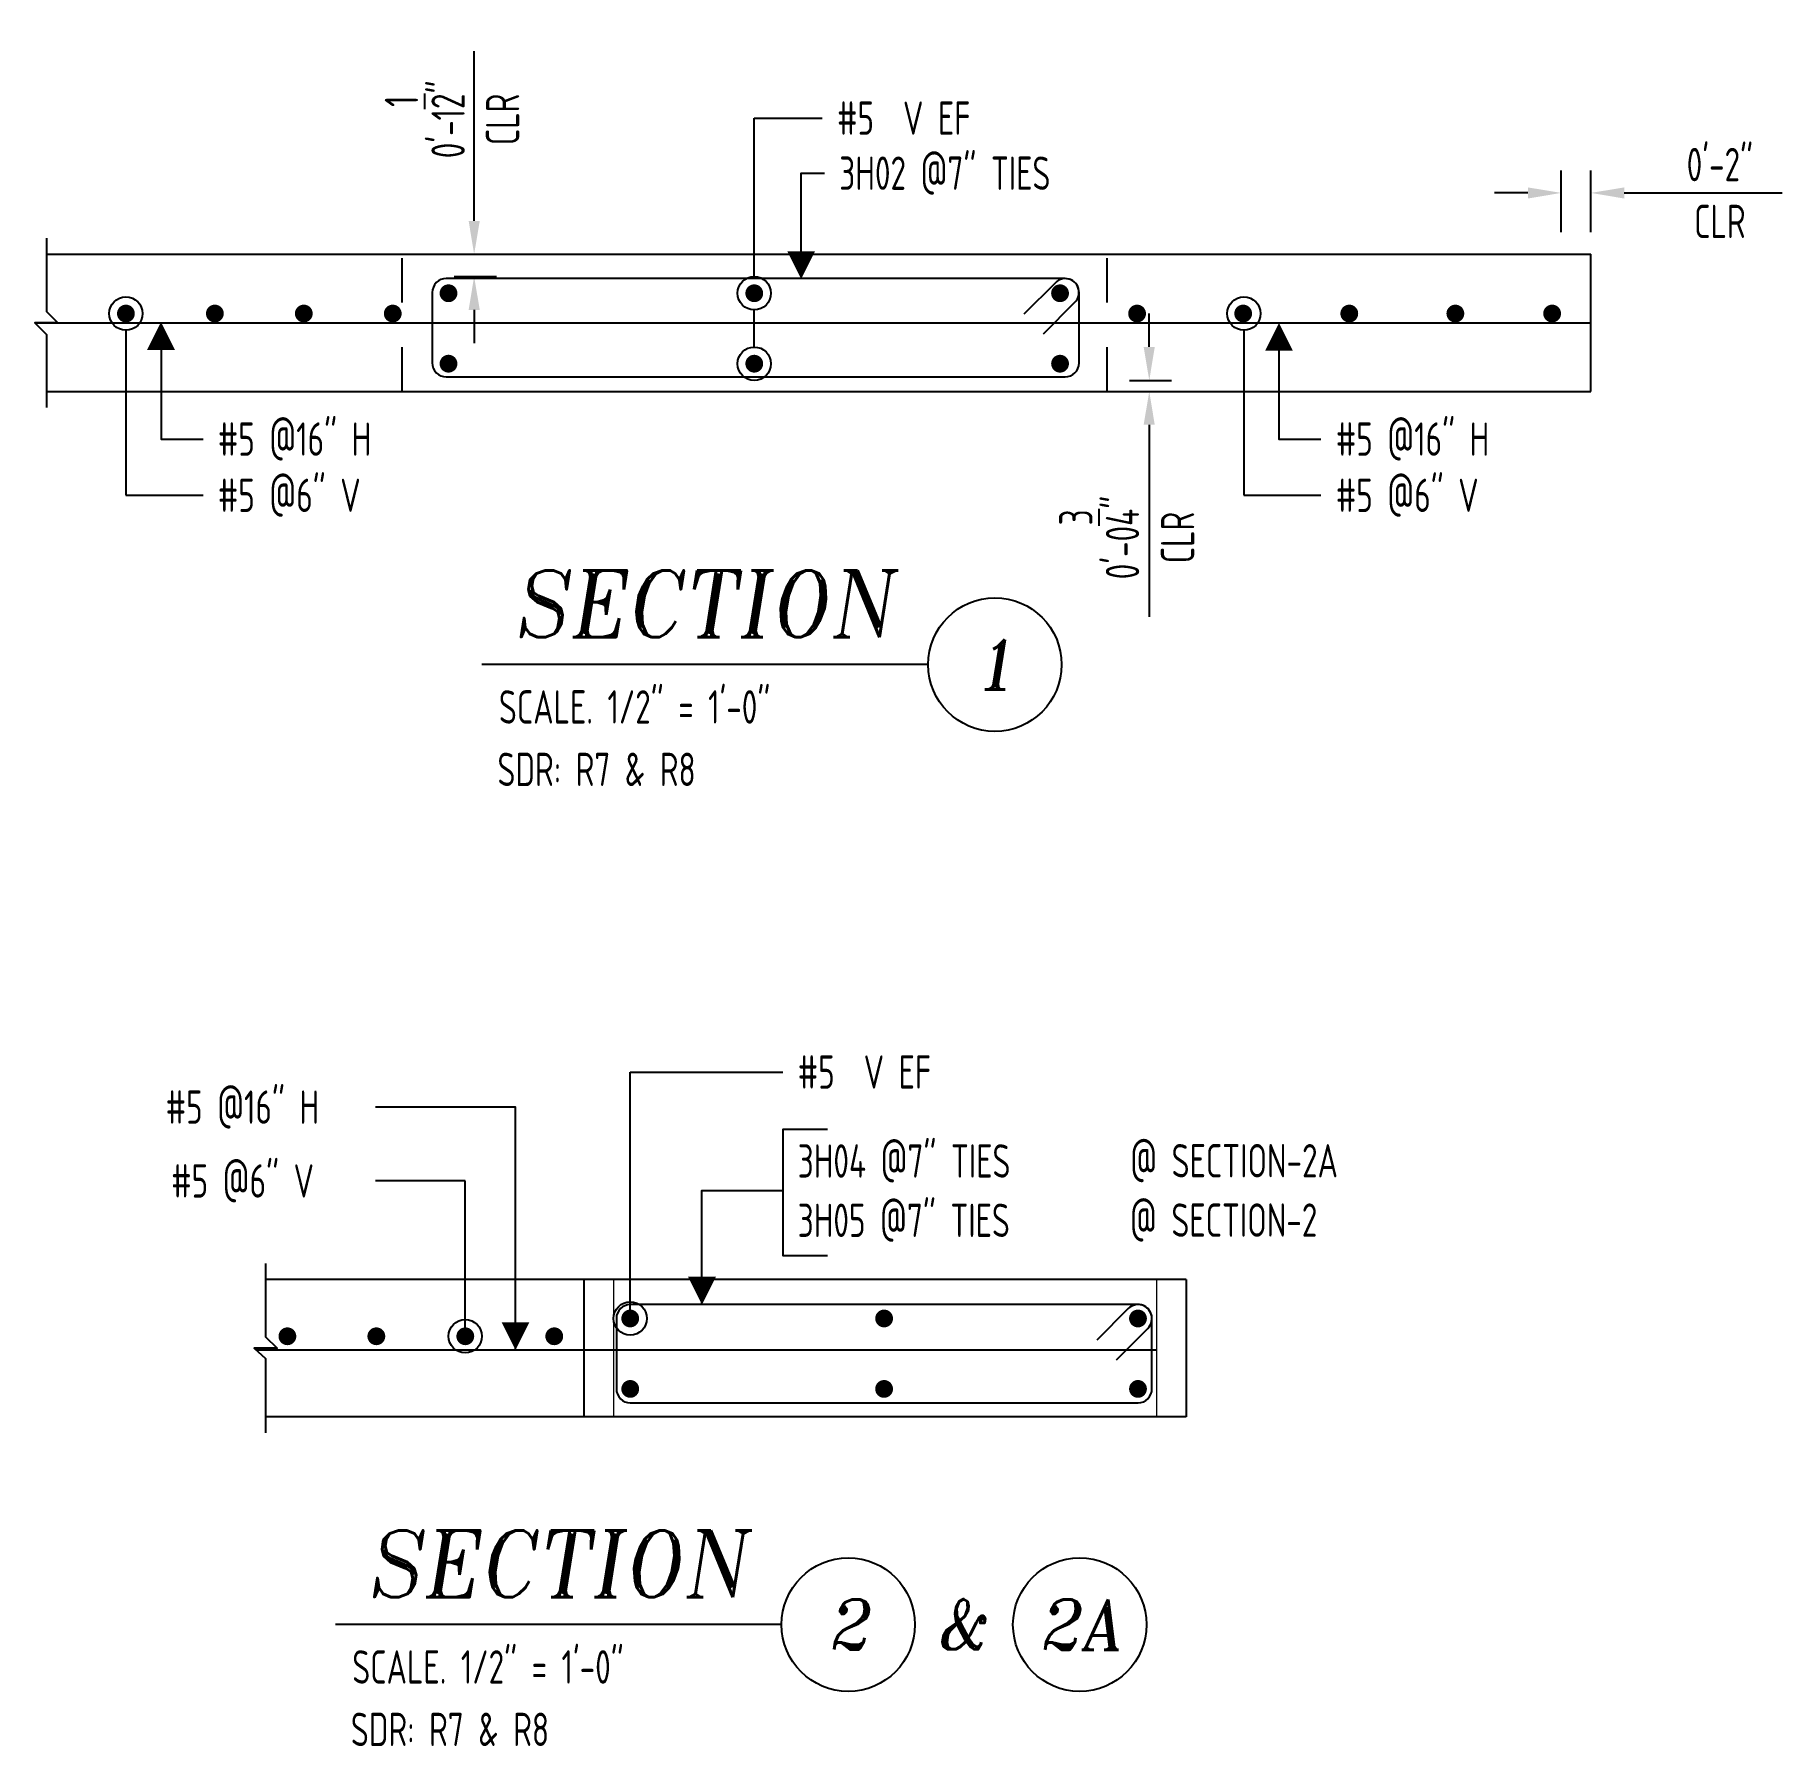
# Model space of a CAD drawing. Header units: inches. Extents: x -3675 to 26577, y -2273 to 5046.
# Drawn here: x 18724.5 to 18842.3, y 781.2 to 896.5 of the extents above; entities that cross this region are included whole.
import ezdxf
from ezdxf.enums import TextEntityAlignment as Align

# ---------------------------------------------------------------- set-up
doc = ezdxf.new("R2010")
doc.units = ezdxf.units.IN
doc.header["$MEASUREMENT"] = 0
doc.linetypes.add('HIDDEN', pattern=[6, 3, -3])
doc.layers.get('0').update_dxf_attribs({"linetype": 'CONTINUOUS'})
doc.layers.get('Defpoints').update_dxf_attribs({"linetype": 'CONTINUOUS'})
for name, color, linetype in [('0-25TEXT', 7, 'CONTINUOUS'), ('0-35', 3, 'CONTINUOUS'), ('0-35TEXT', 3, 'CONTINUOUS'), ('5', 4, 'CONTINUOUS'), ('DETAIL', 83, 'CONTINUOUS'), ('hidden', 7, 'HIDDEN'), ('REBARS', 4, 'CONTINUOUS')]:
    doc.layers.add(name, color=color, linetype=linetype)
doc.layers.add('COVER', color=6, linetype='CONTINUOUS', lineweight=0, plot=False)
doc.styles.add('AR', font='ARCHQUIK.shx', dxfattribs={"width": 0.8})
doc.styles.add('ROMANT', font='romant')
doc.dimstyles.new('CADS_DIM_48', dxfattribs={"dimscale": 48, "dimtxt": 0.09375, "dimasz": 0.09375, "dimexe": 0.0625, "dimexo": 0.0625, "dimgap": 0.09375, "dimtad": 0, "dimtih": 1, "dimtoh": 1, "dimzin": 1, "dimdsep": 46, "dimlunit": 4, "dimtxsty": 'AR', "dimblk": 'CLOSED', "dimcen": 0.1875, "dimadec": 0, "dimazin": 0, "dimtfac": 1, "dimtofl": 0, "dimtmove": 0, "dimatfit": 1, "dimldrblk": 'DOTBLANK', "dimfxl": 1, "dimtzin": 0, "dimarcsym": 0})

msp = doc.modelspace()

# ---------------------------------------------------------------- texts
at = {"color": 7, "linetype": 'Continuous', "style": 'ROMANT', "oblique": 9, "width": 0.95}
msp.add_text('&', height=3.375, dxfattribs=at).set_placement((18785.09431, 787.68411))
msp.add_attdef('2A', text='1', height=3.375, dxfattribs=at).set_placement((18794.96816, 789.34033), align=Align.MIDDLE)
at = {"layer": '0-25TEXT', "style": 'AR', "width": 0.8}
for s, height, p in [('#5  V EF', 2.249764, (18778.59995, 889.80832)), ('3H02 @7" TIES', 2.2497638, (18778.74865, 886.09581)), ('#5 @16" H', 2.249764, (18736.83262, 868.16646)), ('#5 @16" H', 2.249764, (18812.24306, 868.16591)), ('#5 @6" V', 2.249764, (18736.83262, 864.37363)), ('#5 @6" V', 2.249764, (18812.24306, 864.37308)), ('#5  V EF', 2.249764, (18775.94786, 825.48188)), ('#5 @16" H', 2.249764, (18733.312, 823.1166)), ('3H04 @7" TIES', 2.2497638, (18775.94786, 819.48264)), ('#5 @6" V', 2.249764, (18733.68438, 818.1379)), ('3H05 @7" TIES', 2.2497638, (18775.94786, 815.48306))]:
    msp.add_text(s, height=height, dxfattribs=at).set_placement(p)
at = {"layer": '0-35TEXT', "style": 'AR', "width": 0.8}
for s, p in [('SCALE. 1/2" = 1\'-0"', (18755.78937, 850.10003)), ('SDR: R7 & R8', (18755.69257, 845.89196)), ('@ SECTION-2A', (18798.37043, 819.49971)), ('@ SECTION-2', (18798.35469, 815.49586)), ('SCALE. 1/2" = 1\'-0"', (18745.90029, 785.36157)), ('SDR: R7 & R8', (18745.8035, 781.1535))]:
    msp.add_text(s, height=2.2499437, dxfattribs=at).set_placement(p)

# ---------------------------------------------------------------- blocks, each defined once
blk = doc.blocks.new('SECT1')
at = {"color": 7, "linetype": 'Continuous'}
blk.add_line((0.627, 0), (-0.627, 0), dxfattribs=at)
blk.add_circle((0.8145, 0), 0.1875, dxfattribs=at)
at = {"color": 7, "linetype": 'Continuous', "style": 'ROMANT', "oblique": 9, "width": 0.95}
blk.add_text('SECTION', height=0.1875, dxfattribs=at).set_placement((-0.0057, 0.0773), align=Align.CENTER)
blk.add_attdef('SECT1', text='', height=0.1406, dxfattribs=at).set_placement((0.8145, 0), align=Align.MIDDLE)
blk = doc.blocks.new('leadrblk')
blk.add_lwpolyline([(0, 0, 0, 1, 0), (1, 0, 1, 1, 0)], format="xyseb")
blk = doc.blocks.new('*D256')
at = {"layer": 'Defpoints', "color": 0, "transparency": 16777216}
for p in [(18751.27, 881.75), (18754.12, 881.75), (18751.27, 880.25)]:
    blk.add_point(p, dxfattribs=at)
at = {"layer": 'DETAIL', "color": 0, "lineweight": -2, "transparency": 16777216}
for p, q in [((18754.12, 884), (18754.12, 895.44)), ((18752.77, 881.75), (18755.62, 881.75)), ((18752.77, 880.25), (18755.62, 880.25)), ((18754.12, 878), (18754.12, 875.75))]:
    blk.add_line(p, q, dxfattribs=at)
at = {"layer": 'DETAIL', "color": 0, "transparency": 16777216}
for points in [[(18753.75, 884), (18754.5, 884), (18754.12, 881.75)], [(18753.75, 878), (18754.5, 878), (18754.12, 880.25)]]:
    blk.add_solid(points, dxfattribs=at)
at = {"layer": 'DETAIL', "color": 0, "transparency": 16777216, "char_height": 2.25, "attachment_point": 5, "rotation": 90, "style": 'AR'}
for s, insert in [('0\'-1{\\H1.000000x;\\S1/2;}"', (18750.79, 890.85)), ('CLR', (18756.04, 890.85))]:
    blk.add_mtext(s, dxfattribs=dict(at, insert=insert))
blk = doc.blocks.new('_DotBlank')
at = {"layer": '0-35', "color": 0, "lineweight": -2}
blk.add_line((-0.5, 0), (-1, 0), dxfattribs=at)
blk.add_circle((0, 0), 0.5, dxfattribs=at)
blk = doc.blocks.new('*D257')
at = {"layer": 'Defpoints', "color": 0, "transparency": 16777216}
for p in [(18796.83, 873.25), (18796.83, 872.5), (18799.66, 872.5)]:
    blk.add_point(p, dxfattribs=at)
at = {"layer": 'DETAIL', "color": 0, "lineweight": -2, "transparency": 16777216}
for p, q in [((18799.66, 875.5), (18799.66, 877.75)), ((18798.33, 873.25), (18801.16, 873.25)), ((18798.33, 872.5), (18801.16, 872.5)), ((18799.66, 870.25), (18799.66, 857.31))]:
    blk.add_line(p, q, dxfattribs=at)
at = {"layer": 'DETAIL', "color": 0, "transparency": 16777216}
for points in [[(18799.28, 875.5), (18800.03, 875.5), (18799.66, 873.25)], [(18799.28, 870.25), (18800.03, 870.25), (18799.66, 872.5)]]:
    blk.add_solid(points, dxfattribs=at)
at = {"layer": 'DETAIL', "color": 0, "transparency": 16777216, "char_height": 2.25, "attachment_point": 5, "rotation": 90, "style": 'AR'}
for s, insert in [('0\'-0{\\H1.000000x;\\S3/4;}"', (18796.28, 862.65)), ('CLR', (18801.57, 862.65))]:
    blk.add_mtext(s, dxfattribs=dict(at, insert=insert))
blk = doc.blocks.new('*U358', base_point=(18751.12, 873.29))
at = {"layer": 'REBARS', "color": 0}
blk.add_lwpolyline([(18792.53, 876.39), (18794.65, 878.51, 0.668179), (18793.99, 880.11), (18752.24, 880.11, 0.414213), (18751.3, 879.17), (18751.3, 874.42, 0.414214), (18752.24, 873.48), (18793.99, 873.48, 0.414213), (18794.93, 874.42), (18794.93, 879.17, 0.668179), (18793.33, 879.83), (18791.21, 877.71)], format="xyb", dxfattribs=at)
blk = doc.blocks.new('*U265', base_point=(18763.52, 804.11))
at = {"layer": 'REBARS', "color": 0}
blk.add_lwpolyline([(18797.44, 807.2), (18799.56, 809.32, 0.668179), (18798.9, 810.92), (18764.65, 810.92, 0.414213), (18763.71, 809.99), (18763.71, 805.24, 0.414214), (18764.65, 804.3), (18798.9, 804.3, 0.414213), (18799.84, 805.24), (18799.84, 809.99, 0.668179), (18798.24, 810.65), (18796.11, 808.53)], format="xyb", dxfattribs=at)
blk = doc.blocks.new('*D259')
at = {"layer": 'Defpoints', "color": 0, "transparency": 16777216}
for p in [(18829.45, 885.89), (18827.45, 881.75), (18829.45, 881.75)]:
    blk.add_point(p, dxfattribs=at)
at = {"layer": 'DETAIL', "color": 0, "lineweight": -2, "transparency": 16777216}
for p, q in [((18827.45, 883.25), (18827.45, 887.39)), ((18829.45, 883.25), (18829.45, 887.39)), ((18825.2, 885.89), (18822.95, 885.89)), ((18831.7, 885.89), (18842.34, 885.89))]:
    blk.add_line(p, q, dxfattribs=at)
at = {"layer": 'DETAIL', "color": 0, "transparency": 16777216}
for points in [[(18825.2, 886.26), (18825.2, 885.51), (18827.45, 885.89)], [(18831.7, 886.26), (18831.7, 885.51), (18829.45, 885.89)]]:
    blk.add_solid(points, dxfattribs=at)
at = {"layer": 'DETAIL', "color": 0, "transparency": 16777216, "char_height": 2.25, "attachment_point": 5, "style": 'AR'}
for s, insert in [('0\'-2"', (18838.15, 887.8)), ('CLR', (18838.15, 883.97))]:
    blk.add_mtext(s, dxfattribs=dict(at, insert=insert))

# ---------------------------------------------------------------- dimensions: what is measured, and where the dimension line sits
at = {"layer": 'DETAIL'}
for base, p1, p2, picture, middle in [((18754.12261, 881.74759), (18751.26624, 880.24759), (18751.26624, 881.74759), '*D256', (18754.12261, 890.84586)), ((18799.6558, 872.49759), (18796.82874, 873.24759), (18796.82874, 872.49759), '*D257', (18799.6558, 862.65448))]:
    dim = msp.add_linear_dim(base=base, p1=p1, p2=p2, angle=90, text='<>\\XCLR', dimstyle='CADS_DIM_48', override={"dimscale": 24, "dimgap": 0.03125, "dimtad": 1, "dimtih": 0, "dimtoh": 0, "dimdec": 4, "dimtdec": 4}, dxfattribs=at)
    dim.commit()
    dim.dimension.update_dxf_attribs({"geometry": picture, "text_midpoint": middle})
dim = msp.add_linear_dim(base=(18829.45374, 885.88558), p1=(18827.45374, 881.74759), p2=(18829.45374, 881.74759), text='<>\\XCLR', dimstyle='CADS_DIM_48', override={"dimscale": 24, "dimgap": 0.03125, "dimtad": 1, "dimtih": 0, "dimtoh": 0, "dimdec": 4, "dimtdec": 4}, dxfattribs=at)
dim.commit()
dim.dimension.update_dxf_attribs({"geometry": '*D259', "text_midpoint": (18838.14857, 885.88558)})

# ---------------------------------------------------------------- linework, layer by layer
at = {"color": 7, "linetype": 'Continuous'}
msp.add_circle((18794.96816, 789.34033), 4.5, dxfattribs=at)
at = {"layer": '0-25TEXT'}
for points in [[(18776.18234, 881.17256), (18776.18234, 887.2207), (18777.74876, 887.2207)], [(18732.99853, 875.46149), (18732.99852, 869.29135), (18735.83272, 869.29134)], [(18808.40897, 875.46149), (18808.40896, 869.2908), (18811.24316, 869.29079)], [(18756.90968, 807.85837), (18756.90968, 824.24148), (18747.46914, 824.24148)], [(18777.94765, 822.7323), (18774.94797, 822.7323), (18774.94797, 814.23319), (18777.94765, 814.23319)], [(18769.48886, 810.92392), (18769.48886, 818.60773), (18774.94797, 818.60773)]]:
    msp.add_lwpolyline(points, dxfattribs=at)
at = {"layer": '0-35', "color": 0, "lineweight": -2}
for p, q in [((18773.01624, 880.24759), (18773.01624, 890.9332)), ((18773.01624, 890.9332), (18777.60005, 890.9332)), ((18773.01624, 875.49759), (18773.01624, 877.99759)), ((18730.63128, 876.62849), (18730.63126, 865.49853)), ((18806.04172, 876.62849), (18806.0417, 865.49798)), ((18730.63126, 865.49853), (18735.83272, 865.49852)), ((18806.0417, 865.49798), (18811.24316, 865.49797))]:
    msp.add_line(p, q, dxfattribs=at)
at = {"layer": '0-35'}
for p, q in [((18725.26624, 881.74759), (18829.45374, 881.74759)), ((18829.45374, 872.49759), (18829.45374, 881.74759)), ((18725.26624, 872.49759), (18829.45374, 872.49759)), ((18802.14896, 812.61142), (18740.05593, 812.61142)), ((18761.52396, 812.61142), (18761.52396, 803.36142)), ((18802.14896, 812.61142), (18802.14896, 803.36142)), ((18802.14896, 803.36142), (18740.05593, 803.36142))]:
    msp.add_line(p, q, dxfattribs=at)
for points in [[(18725.26624, 882.83771), (18725.26624, 877.89342), (18726.03707, 877.12259), (18724.49541, 877.12259), (18725.26624, 876.35176), (18725.26624, 871.40746)], [(18740.05593, 813.70154), (18740.05593, 808.75725), (18740.82676, 807.98642), (18739.2851, 807.98642), (18740.05593, 807.29251), (18740.05593, 802.27129)]]:
    msp.add_lwpolyline(points, dxfattribs=at)
at = {"layer": '0-35', "color": 0, "lineweight": -2}
for centre in [(18773.01624, 879.12259), (18730.63128, 877.75349), (18806.04172, 877.75349), (18773.01624, 874.37259)]:
    msp.add_circle(centre, 1.125, dxfattribs=at)
at = {"layer": '5', "const_width": 0.6}
for points in [[(18752.09124, 879.12259, -1), (18752.69124, 879.12259, -1)], [(18772.71624, 879.12258, -1), (18773.31624, 879.12258, -1)], [(18793.34124, 879.12258, -1), (18793.94124, 879.12258, -1)], [(18730.93128, 877.75349, 1), (18730.33128, 877.75349, 1)], [(18736.93128, 877.75349, 1), (18736.33128, 877.75349, 1)], [(18742.93128, 877.75349, 1), (18742.33128, 877.75349, 1)], [(18748.93128, 877.75349, 1), (18748.33128, 877.75349, 1)], [(18798.5387, 877.75349, -1), (18799.1387, 877.75349, -1)], [(18805.69495, 877.75349, -1), (18806.29495, 877.75349, -1)], [(18812.8512, 877.75349, -1), (18813.4512, 877.75349, -1)], [(18820.00745, 877.75349, -1), (18820.60745, 877.75349, -1)], [(18826.5346, 877.75349, -1), (18827.1346, 877.75349, -1)], [(18752.09124, 874.37259, 1), (18752.69124, 874.37259, 1)], [(18772.71624, 874.37259, 1), (18773.31624, 874.37259, 1)], [(18793.34124, 874.37259, 1), (18793.94124, 874.37259, 1)], [(18764.34896, 809.98642, -1), (18764.94896, 809.98642, -1)], [(18781.47396, 809.98642, -1), (18782.07396, 809.98642, -1)], [(18798.59896, 809.98642, -1), (18799.19896, 809.98642, -1)], [(18741.22396, 808.78585, -1), (18741.82396, 808.78585, -1)], [(18747.22396, 808.78585, -1), (18747.82396, 808.78585, -1)], [(18753.22396, 808.78585, -1), (18753.82396, 808.78585, -1)], [(18759.22396, 808.78585, -1), (18759.82396, 808.78585, -1)], [(18764.34896, 805.23641, 1), (18764.94896, 805.23641, 1)], [(18781.47396, 805.23641, 1), (18782.07396, 805.23641, 1)], [(18798.59896, 805.23641, 1), (18799.19896, 805.23641, 1)]]:
    msp.add_lwpolyline(points, format="xyb", close=True, dxfattribs=at)
at = {"layer": 'COVER'}
for p, q in [((18763.52396, 812.61142), (18763.52396, 803.36142)), ((18800.14896, 812.61142), (18800.14896, 803.36142))]:
    msp.add_line(p, q, dxfattribs=at)
at = {"layer": 'hidden'}
for p, q in [((18749.26624, 872.49759), (18749.26624, 881.74759)), ((18796.82874, 872.49759), (18796.82874, 881.74759))]:
    msp.add_line(p, q, dxfattribs=at)
at = {"layer": 'REBARS', "color": 4}
for p, q in [((18724.49541, 877.12259), (18829.45374, 877.12259)), ((18800.14896, 807.85837), (18739.42734, 807.85837))]:
    msp.add_line(p, q, dxfattribs=at)

# ---------------------------------------------------------------- block references
at = {"layer": '0-25TEXT', "yscale": 0.7502362204724409}
for p, xscale, rotation in [((18776.18234, 880.08002), 1.874645669291339, 90), ((18732.99853, 877.18179), -1.874645669291336, 89.99988765618374), ((18808.40897, 877.12169), -1.874645669291336, 89.99988765618374), ((18769.48886, 810.92392), 1.874645669291339, 90.00000153523449), ((18756.90968, 807.85837), 1.874645669291339, 90.00000153523449)]:
    msp.add_blockref('leadrblk', p, dxfattribs=dict(at, xscale=xscale, rotation=rotation))
at = {"layer": '0-25TEXT', "xscale": 24, "yscale": 24, "zscale": 24}
for p, values in [((18769.69775, 854.0788), {'SECT1': '1'}), ((18759.80867, 789.34033), {'SECT1': '2'})]:
    msp.add_blockref('SECT1', p, dxfattribs=at).add_auto_attribs(values)
at = {"layer": 'REBARS', "color": 4}
for name, p in [('*U358', (18751.11501, 873.29462)), ('*U265', (18763.52396, 804.11142))]:
    msp.add_blockref(name, p, dxfattribs=at)

msp.set_redraw_order([(e.dxf.handle, doc.entitydb.next_handle()) for e in msp.query("TEXT MTEXT ATTDEF DIMENSION ARC_DIMENSION")])  # texts and dimensions are drawn at this point

# ---------------------------------------------------------------- leaders
at = {"layer": '0-25TEXT'}
for points in [[(18764.64896, 809.98642), (18764.64896, 826.60676), (18774.94797, 826.60676)], [(18753.52396, 808.78585), (18753.52396, 819.26279), (18747.46914, 819.26279)]]:
    msp.add_leader(points, dimstyle='CADS_DIM_48', override={"dimscale": 24, "dimgap": 0.03125, "dimtad": 0, "dimtih": 0, "dimtoh": 0, "dimdec": 3, "dimtdec": 3}, dxfattribs=at)

doc.saveas('drawing.dxf')
